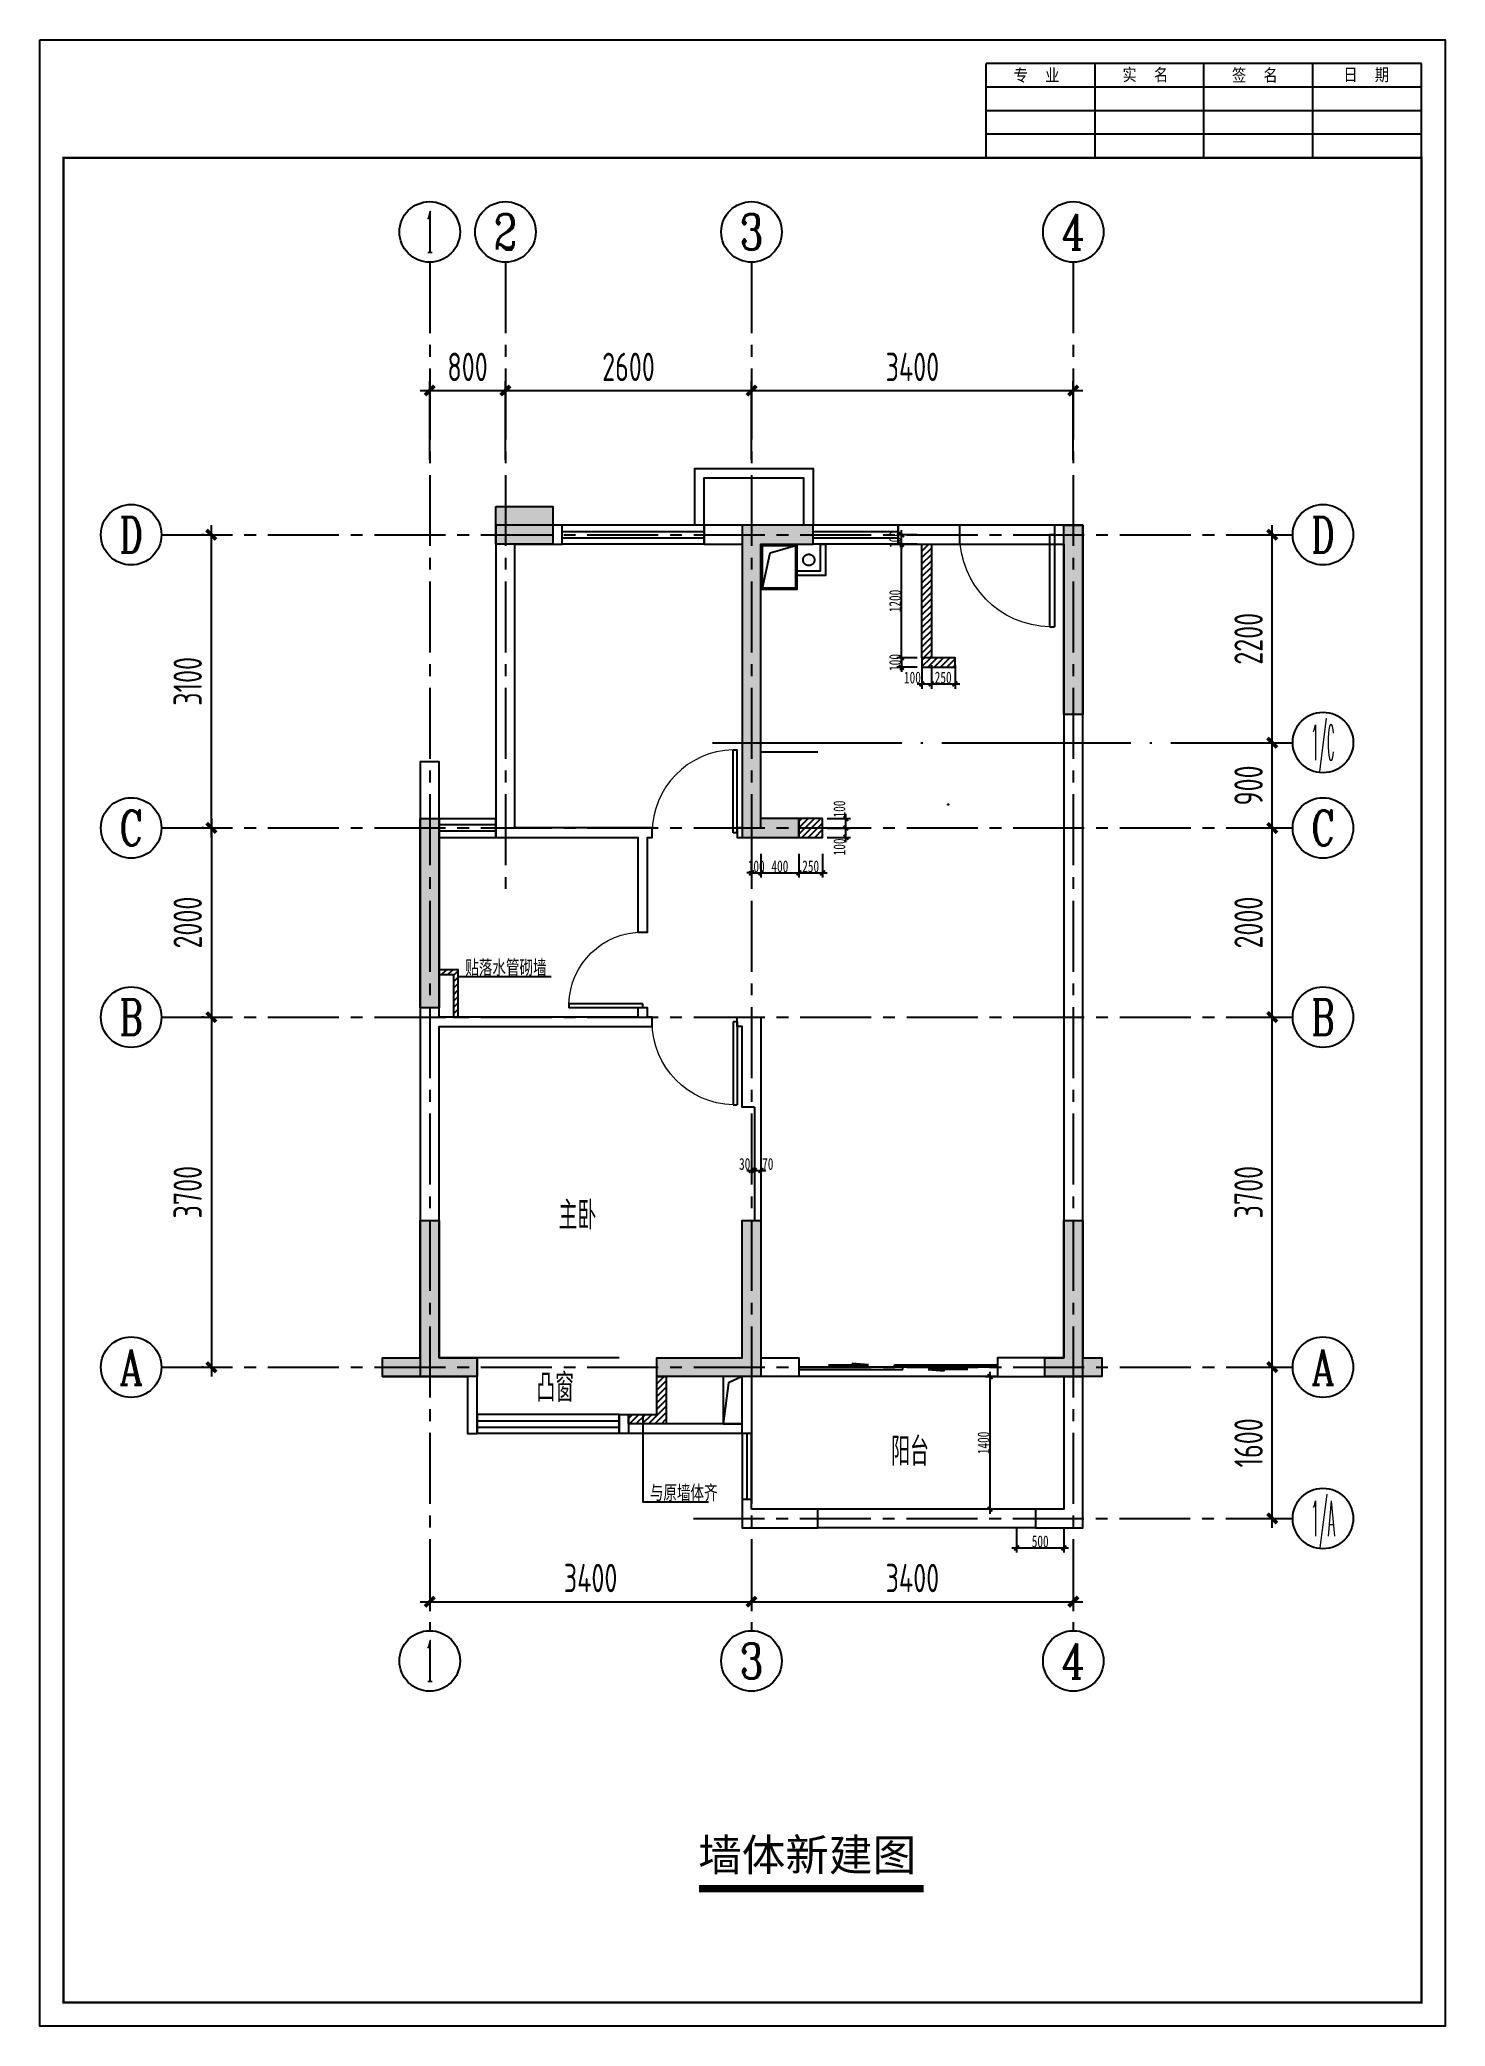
# Model space of a CAD drawing. Header units: millimetres. Extents: x -133666 to 880576, y -269375 to 86941.
# Drawn here: x 22354 to 37204, y -74904 to -53904 of the extents above; entities that cross this region are included whole.
import ezdxf
from ezdxf.enums import TextEntityAlignment as Align

# ---------------------------------------------------------------- set-up
doc = ezdxf.new("R2010")
doc.units = ezdxf.units.MM
doc.header["$LTSCALE"] = 1000
for name, pattern in [('6#轴网(1-4)20181120$0$11 12 17 18 19 20 21 22-ZW$0$DOTE', [2.42, 2, -0.2, 0.02, -0.2]), ('CENTER', [50.8, 31.75, -6.35, 6.35, -6.35]), ('CENTER2', [1.125, 0.75, -0.125, 0.125, -0.125]), ('DASH', [0.35, 0.25, -0.1]), ('PS', [3200, 1500, -200, 1500])]:
    doc.linetypes.add(name, pattern=pattern)
doc.layers.get('0').update_dxf_attribs({"linetype": 'CONTINUOUS'})
doc.layers.get('Defpoints').update_dxf_attribs({"color": 6, "linetype": 'CONTINUOUS'})
for name, color, linetype in [('6#轴网(1-4)20181120$0$11 12 17 18 19 20 21 22-ZW$0$AXIS_轴号_A', 8, 'CONTINUOUS'), ('6#轴网(1-4)20181120$0$11 12 17 18 19 20 21 22-ZW$0$AXIS_轴文_A', 8, 'CONTINUOUS'), ('6#轴网(1-4)20181120$0$11 12 17 18 19 20 21 22-ZW$0$AXIS_轴线_A', 8, '6#轴网(1-4)20181120$0$11 12 17 18 19 20 21 22-ZW$0$DOTE'), ('6#轴网(1-4)20181120$0$AXIS_TEXT', 8, 'CONTINUOUS'), ('A-area', 23, 'CONTINUOUS'), ('A-Lvtry', 5, 'CONTINUOUS'), ('A-洞口', 105, 'CONTINUOUS'), ('A-烟气道', 105, 'CONTINUOUS'), ('A-看线', 105, 'CONTINUOUS'), ('A-空调室外机', 5, 'DASH'), ('AE-FLOR', 151, 'CONTINUOUS'), ('AXIS', 253, 'CENTER'), ('BORDER', 7, 'CONTINUOUS'), ('DIM', 3, 'CONTINUOUS'), ('PS', 6, 'PS'), ('PUB_HATCH', 8, 'CONTINUOUS'), ('PUB_TEXT', 7, 'CONTINUOUS'), ('S-降板', 143, 'CONTINUOUS'), ('TEXT', 7, 'CONTINUOUS'), ('TQ', 7, 'CONTINUOUS'), ('WALL', 2, 'CONTINUOUS'), ('WINDOW', 4, 'CONTINUOUS'), ('剪力墙', 6, 'CONTINUOUS'), ('栏杆', 142, 'CONTINUOUS'), ('门', 9, 'CONTINUOUS')]:
    doc.layers.add(name, color=color, linetype=linetype)
doc.styles.add('6#轴网(1-4)20181120$0$11 12 17 18 19 20 21 22-ZW$0$_TCH_AXIS', font='COMPLEX', dxfattribs={"bigfont": 'GBCBIG'})
doc.styles.add('6#轴网(1-4)20181120$0$COMPLEX', font='COMPLEX')
doc.styles.add('DIM', font='', dxfattribs={"width": 0.7})
doc.styles.get("Standard").update_dxf_attribs({"font": 'tssdeng.shx', "bigfont": 'tssdchn.shx'})
doc.styles.add('TSSD_NORM', font='tssdeng.shx', dxfattribs={"bigfont": 'hztxt.shx'})
doc.styles.add('ZZ', font='tssdeng.shx', dxfattribs={"width": 0.7, "bigfont": 'tssdchn.shx'})
doc.styles.add('黑体', font='simhei.ttf')
doc.styles.get('DIM').set_extended_font_data('SimSun')
doc.dimstyles.new('TSSD_100_100', dxfattribs={"dimtxt": 300, "dimasz": 100, "dimexe": 100, "dimexo": 250, "dimgap": 100, "dimtad": 1, "dimdec": 0, "dimzin": 0, "dimdsep": 46, "dimtxsty": 'ZZ', "dimblk": 'ARCHTICK', "dimcen": 0, "dimdle": 100, "dimclrd": 256, "dimclrt": 7, "dimadec": 0, "dimazin": 0, "dimtfac": 1, "dimtdec": 0, "dimtix": 1, "dimtmove": 2, "dimatfit": 3, "dimfxl": 0, "dimtolj": 1, "dimtzin": 0, "dimarcsym": 0})
doc.dimstyles.new('金螳螂1-50', dxfattribs={"dimscale": 50, "dimtxt": 2.5, "dimasz": 1, "dimexe": 1, "dimexo": 1, "dimgap": 0.1, "dimtad": 1, "dimdec": 0, "dimrnd": 5, "dimzin": 0, "dimdsep": 46, "dimtxsty": 'DIM', "dimblk": 'ARCHTICK', "dimcen": 2, "dimdle": 1, "dimclrd": 254, "dimclre": 254, "dimclrt": 30, "dimadec": 0, "dimazin": 0, "dimtfac": 1, "dimtdec": 0, "dimtix": 1, "dimtmove": 2, "dimatfit": 3, "dimldrblk": 'A', "dimfxl": 0, "dimtolj": 1, "dimtzin": 0, "dimarcsym": 0})

msp = doc.modelspace()

# ---------------------------------------------------------------- texts
at = {"layer": 'PUB_TEXT', "style": '黑体', "width": 0.7}
for s, p in [('贴落水管砌墙', (26850, -63785.5)), ('与原墙体齐', (28800, -69336.9))]:
    msp.add_text(s, height=150, dxfattribs=at).set_placement(p)
at = {"layer": 'PUB_TEXT', "width": 0.7}
for s, p in [('主卧', (27835.6, -66482.1)), ('凸窗', (27600.1, -68304.1)), ('阳台', (31349.4, -68977.4))]:
    msp.add_text(s, height=300, dxfattribs=at).set_placement(p)
at = {"layer": 'PUB_TEXT', "style": '黑体'}
msp.add_text('墙体新建图', height=337.59, dxfattribs=at).set_placement((29310.9, -73261.3))

# ---------------------------------------------------------------- blocks, each defined once
blk = doc.blocks.new('6#轴网(1-4)20181120$0$_AXISO')
at = {"color": 8}
blk.add_circle((0, 0), 0.5, dxfattribs=at)
at = {"layer": '6#轴网(1-4)20181120$0$AXIS_TEXT', "color": 8, "style": '6#轴网(1-4)20181120$0$COMPLEX', "width": 1.041667}
blk.add_attdef('A', text='', height=0.56, dxfattribs=at).set_placement((-0.25, -0.28), (0.25, -0.28), align=Align.FIT)
blk = doc.blocks.new('_ArchTick')
at = {"color": 0, "linetype": 'ByBlock', "const_width": 0.4}
blk.add_lwpolyline([(-0.5, -0.5), (0.5, 0.5)], dxfattribs=at)
blk = doc.blocks.new('*D341')
at = {"layer": 'Defpoints', "color": 0}
for p in [(-2307, 8900), (-2135, 8900), (-2135, 5800)]:
    blk.add_point(p, dxfattribs=at)
at = {"layer": 'DIM', "color": 0, "lineweight": -2}
for p, q in [((-2385, 8900), (-2407, 8900)), ((-2385, 5800), (-2407, 5800))]:
    blk.add_line(p, q, dxfattribs=at)
at = {"layer": 'DIM', "lineweight": -2}
blk.add_line((-2307, 5700), (-2307, 9000), dxfattribs=at)
at = {"layer": 'DIM', "lineweight": -2, "xscale": 100, "yscale": 100, "zscale": 100}
for p, rotation in [((-2307, 8900), 90), ((-2307, 5800), 270)]:
    blk.add_blockref('_ArchTick', p, dxfattribs=dict(at, rotation=rotation))
at = {"layer": 'DIM', "color": 7, "insert": (-2557, 7350), "char_height": 300, "attachment_point": 5, "rotation": 90, "style": 'ZZ'}
blk.add_mtext('\\A1;3100', dxfattribs=at)
blk = doc.blocks.new('*D342')
at = {"layer": 'Defpoints', "color": 0}
for p in [(3400, -1600), (0, -1725), (3400, -2379)]:
    blk.add_point(p, dxfattribs=at)
at = {"layer": 'DIM', "color": 0, "lineweight": -2}
for p, q in [((3400, -1850), (3400, -2479)), ((0, -1975), (0, -2479))]:
    blk.add_line(p, q, dxfattribs=at)
at = {"layer": 'DIM', "lineweight": -2}
blk.add_line((-100, -2379), (3500, -2379), dxfattribs=at)
at = {"layer": 'DIM', "lineweight": -2, "xscale": 100, "yscale": 100, "zscale": 100, "rotation": 180}
blk.add_blockref('_ArchTick', (0, -2379), dxfattribs=at)
at = {"layer": 'DIM', "lineweight": -2, "xscale": 100, "yscale": 100, "zscale": 100}
blk.add_blockref('_ArchTick', (3400, -2379), dxfattribs=at)
at = {"layer": 'DIM', "color": 7, "insert": (1700, -2129), "char_height": 300, "attachment_point": 5, "style": 'ZZ'}
blk.add_mtext('\\A1;3400', dxfattribs=at)
blk = doc.blocks.new('*D343')
at = {"layer": 'Defpoints', "color": 0}
for p in [(3400, -1600), (6800, -1600), (6800, -2379)]:
    blk.add_point(p, dxfattribs=at)
at = {"layer": 'DIM', "color": 0, "lineweight": -2}
for p, q in [((3400, -1850), (3400, -2479)), ((6800, -1850), (6800, -2479))]:
    blk.add_line(p, q, dxfattribs=at)
at = {"layer": 'DIM', "lineweight": -2}
blk.add_line((3300, -2379), (6900, -2379), dxfattribs=at)
at = {"layer": 'DIM', "lineweight": -2, "xscale": 100, "yscale": 100, "zscale": 100, "rotation": 180}
blk.add_blockref('_ArchTick', (3400, -2379), dxfattribs=at)
at = {"layer": 'DIM', "lineweight": -2, "xscale": 100, "yscale": 100, "zscale": 100}
blk.add_blockref('_ArchTick', (6800, -2379), dxfattribs=at)
at = {"layer": 'DIM', "color": 7, "insert": (5100, -2129), "char_height": 300, "attachment_point": 5, "style": 'ZZ'}
blk.add_mtext('\\A1;3400', dxfattribs=at)
blk = doc.blocks.new('*D344')
at = {"layer": 'Defpoints', "color": 0}
for p in [(-2135, 5800), (-2307, 3800), (-2135, 3800)]:
    blk.add_point(p, dxfattribs=at)
at = {"layer": 'DIM', "lineweight": -2}
blk.add_line((-2307, 5900), (-2307, 3700), dxfattribs=at)
at = {"layer": 'DIM', "color": 0, "lineweight": -2}
for p, q in [((-2385, 5800), (-2407, 5800)), ((-2385, 3800), (-2407, 3800))]:
    blk.add_line(p, q, dxfattribs=at)
at = {"layer": 'DIM', "lineweight": -2, "xscale": 100, "yscale": 100, "zscale": 100}
for p, rotation in [((-2307, 5800), 90), ((-2307, 3800), 270)]:
    blk.add_blockref('_ArchTick', p, dxfattribs=dict(at, rotation=rotation))
at = {"layer": 'DIM', "color": 7, "insert": (-2557, 4800), "char_height": 300, "attachment_point": 5, "rotation": 90, "style": 'ZZ'}
blk.add_mtext('\\A1;2000', dxfattribs=at)
blk = doc.blocks.new('*D345')
at = {"layer": 'Defpoints', "color": 0}
for p in [(-2135, 3800), (-2307, 100), (-2135, 100)]:
    blk.add_point(p, dxfattribs=at)
at = {"layer": 'DIM', "color": 0, "lineweight": -2}
for p, q in [((-2385, 3800), (-2407, 3800)), ((-2385, 100), (-2407, 100))]:
    blk.add_line(p, q, dxfattribs=at)
at = {"layer": 'DIM', "lineweight": -2}
blk.add_line((-2307, 3900), (-2307, 0), dxfattribs=at)
at = {"layer": 'DIM', "lineweight": -2, "xscale": 100, "yscale": 100, "zscale": 100}
for p, rotation in [((-2307, 3800), 90), ((-2307, 100), 270)]:
    blk.add_blockref('_ArchTick', p, dxfattribs=dict(at, rotation=rotation))
at = {"layer": 'DIM', "color": 7, "insert": (-2557, 1950), "char_height": 300, "attachment_point": 5, "rotation": 90, "style": 'ZZ'}
blk.add_mtext('\\A1;3700', dxfattribs=at)
blk = doc.blocks.new('*D346')
at = {"layer": 'Defpoints', "color": 0}
for p in [(6800, 10424), (3400, 9440), (6800, 9440)]:
    blk.add_point(p, dxfattribs=at)
at = {"layer": 'DIM', "color": 0, "lineweight": -2}
for p, q in [((3400, 9690), (3400, 10524)), ((6800, 9690), (6800, 10524))]:
    blk.add_line(p, q, dxfattribs=at)
at = {"layer": 'DIM', "lineweight": -2}
blk.add_line((3300, 10424), (6900, 10424), dxfattribs=at)
at = {"layer": 'DIM', "lineweight": -2, "xscale": 100, "yscale": 100, "zscale": 100, "rotation": 180}
blk.add_blockref('_ArchTick', (3400, 10424), dxfattribs=at)
at = {"layer": 'DIM', "lineweight": -2, "xscale": 100, "yscale": 100, "zscale": 100}
blk.add_blockref('_ArchTick', (6800, 10424), dxfattribs=at)
at = {"layer": 'DIM', "color": 7, "insert": (5100, 10674), "char_height": 300, "attachment_point": 5, "style": 'ZZ'}
blk.add_mtext('\\A1;3400', dxfattribs=at)
blk = doc.blocks.new('*D347')
at = {"layer": 'Defpoints', "color": 0}
for p in [(8739, 100), (8902, 100), (8739, -1500)]:
    blk.add_point(p, dxfattribs=at)
at = {"layer": 'DIM', "lineweight": -2}
blk.add_line((8902, -1600), (8902, 200), dxfattribs=at)
at = {"layer": 'DIM', "color": 0, "lineweight": -2}
for p, q in [((8989, 100), (9002, 100)), ((8989, -1500), (9002, -1500))]:
    blk.add_line(p, q, dxfattribs=at)
at = {"layer": 'DIM', "lineweight": -2, "xscale": 100, "yscale": 100, "zscale": 100}
for p, rotation in [((8902, 100), 90), ((8902, -1500), 270)]:
    blk.add_blockref('_ArchTick', p, dxfattribs=dict(at, rotation=rotation))
at = {"layer": 'DIM', "color": 7, "insert": (8652, -700), "char_height": 300, "attachment_point": 5, "rotation": 90, "style": 'ZZ'}
blk.add_mtext('\\A1;1600', dxfattribs=at)
blk = doc.blocks.new('*D348')
at = {"layer": 'Defpoints', "color": 0}
for p in [(8739, 3800), (8902, 3800), (8739, 100)]:
    blk.add_point(p, dxfattribs=at)
at = {"layer": 'DIM', "lineweight": -2}
blk.add_line((8902, 0), (8902, 3900), dxfattribs=at)
at = {"layer": 'DIM', "color": 0, "lineweight": -2}
for p, q in [((8989, 3800), (9002, 3800)), ((8989, 100), (9002, 100))]:
    blk.add_line(p, q, dxfattribs=at)
at = {"layer": 'DIM', "lineweight": -2, "xscale": 100, "yscale": 100, "zscale": 100}
for p, rotation in [((8902, 3800), 90), ((8902, 100), 270)]:
    blk.add_blockref('_ArchTick', p, dxfattribs=dict(at, rotation=rotation))
at = {"layer": 'DIM', "color": 7, "insert": (8652, 1950), "char_height": 300, "attachment_point": 5, "rotation": 90, "style": 'ZZ'}
blk.add_mtext('\\A1;3700', dxfattribs=at)
blk = doc.blocks.new('*D349')
at = {"layer": 'Defpoints', "color": 0}
for p in [(8739, 5800), (8902, 5800), (8739, 3800)]:
    blk.add_point(p, dxfattribs=at)
at = {"layer": 'DIM', "lineweight": -2}
blk.add_line((8902, 3700), (8902, 5900), dxfattribs=at)
at = {"layer": 'DIM', "color": 0, "lineweight": -2}
for p, q in [((8989, 5800), (9002, 5800)), ((8989, 3800), (9002, 3800))]:
    blk.add_line(p, q, dxfattribs=at)
at = {"layer": 'DIM', "lineweight": -2, "xscale": 100, "yscale": 100, "zscale": 100}
for p, rotation in [((8902, 5800), 90), ((8902, 3800), 270)]:
    blk.add_blockref('_ArchTick', p, dxfattribs=dict(at, rotation=rotation))
at = {"layer": 'DIM', "color": 7, "insert": (8652, 4800), "char_height": 300, "attachment_point": 5, "rotation": 90, "style": 'ZZ'}
blk.add_mtext('\\A1;2000', dxfattribs=at)
blk = doc.blocks.new('*D350')
at = {"layer": 'Defpoints', "color": 0}
for p in [(8739, 6700), (8902, 6700), (8739, 5800)]:
    blk.add_point(p, dxfattribs=at)
at = {"layer": 'DIM', "lineweight": -2}
blk.add_line((8902, 5700), (8902, 6800), dxfattribs=at)
at = {"layer": 'DIM', "color": 0, "lineweight": -2}
for p, q in [((8989, 6700), (9002, 6700)), ((8989, 5800), (9002, 5800))]:
    blk.add_line(p, q, dxfattribs=at)
at = {"layer": 'DIM', "lineweight": -2, "xscale": 100, "yscale": 100, "zscale": 100}
for p, rotation in [((8902, 6700), 90), ((8902, 5800), 270)]:
    blk.add_blockref('_ArchTick', p, dxfattribs=dict(at, rotation=rotation))
at = {"layer": 'DIM', "color": 7, "insert": (8652, 6250), "char_height": 300, "attachment_point": 5, "rotation": 90, "style": 'ZZ'}
blk.add_mtext('\\A1;900', dxfattribs=at)
blk = doc.blocks.new('*D351')
at = {"layer": 'Defpoints', "color": 0}
for p in [(8739, 8900), (8902, 8900), (8739, 6700)]:
    blk.add_point(p, dxfattribs=at)
at = {"layer": 'DIM', "lineweight": -2}
blk.add_line((8902, 6600), (8902, 9000), dxfattribs=at)
at = {"layer": 'DIM', "color": 0, "lineweight": -2}
for p, q in [((8989, 8900), (9002, 8900)), ((8989, 6700), (9002, 6700))]:
    blk.add_line(p, q, dxfattribs=at)
at = {"layer": 'DIM', "lineweight": -2, "xscale": 100, "yscale": 100, "zscale": 100}
for p, rotation in [((8902, 8900), 90), ((8902, 6700), 270)]:
    blk.add_blockref('_ArchTick', p, dxfattribs=dict(at, rotation=rotation))
at = {"layer": 'DIM', "color": 7, "insert": (8652, 7800), "char_height": 300, "attachment_point": 5, "rotation": 90, "style": 'ZZ'}
blk.add_mtext('\\A1;2200', dxfattribs=at)
blk = doc.blocks.new('*D352')
at = {"layer": 'Defpoints', "color": 0}
for p in [(800, 10424), (0, 9440), (800, 9440)]:
    blk.add_point(p, dxfattribs=at)
at = {"layer": 'DIM', "color": 0, "lineweight": -2}
for p, q in [((0, 9690), (0, 10524)), ((800, 9690), (800, 10524))]:
    blk.add_line(p, q, dxfattribs=at)
at = {"layer": 'DIM', "lineweight": -2}
blk.add_line((-100, 10424), (900, 10424), dxfattribs=at)
at = {"layer": 'DIM', "lineweight": -2, "xscale": 100, "yscale": 100, "zscale": 100, "rotation": 180}
blk.add_blockref('_ArchTick', (0, 10424), dxfattribs=at)
at = {"layer": 'DIM', "lineweight": -2, "xscale": 100, "yscale": 100, "zscale": 100}
blk.add_blockref('_ArchTick', (800, 10424), dxfattribs=at)
at = {"layer": 'DIM', "color": 7, "insert": (400, 10674), "char_height": 300, "attachment_point": 5, "style": 'ZZ'}
blk.add_mtext('\\A1;800', dxfattribs=at)
blk = doc.blocks.new('*D353')
at = {"layer": 'Defpoints', "color": 0}
for p in [(3400, 10424), (800, 9440), (3400, 9440)]:
    blk.add_point(p, dxfattribs=at)
at = {"layer": 'DIM', "color": 0, "lineweight": -2}
for p, q in [((800, 9690), (800, 10524)), ((3400, 9690), (3400, 10524))]:
    blk.add_line(p, q, dxfattribs=at)
at = {"layer": 'DIM', "lineweight": -2}
blk.add_line((700, 10424), (3500, 10424), dxfattribs=at)
at = {"layer": 'DIM', "lineweight": -2, "xscale": 100, "yscale": 100, "zscale": 100, "rotation": 180}
blk.add_blockref('_ArchTick', (800, 10424), dxfattribs=at)
at = {"layer": 'DIM', "lineweight": -2, "xscale": 100, "yscale": 100, "zscale": 100}
blk.add_blockref('_ArchTick', (3400, 10424), dxfattribs=at)
at = {"layer": 'DIM', "color": 7, "insert": (2100, 10674), "char_height": 300, "attachment_point": 5, "style": 'ZZ'}
blk.add_mtext('\\A1;2600', dxfattribs=at)
blk = doc.blocks.new('*D299')
at = {"layer": 'Defpoints', "color": 0}
for p in [(32394, -68037), (32674, -68037), (32674, -69437)]:
    blk.add_point(p, dxfattribs=at)
at = {"layer": 'DIM', "color": 254, "lineweight": -2}
for p, q in [((32594, -68037), (32344, -68037)), ((32394, -69487), (32394, -67987)), ((32594, -69437), (32344, -69437))]:
    blk.add_line(p, q, dxfattribs=at)
at = {"layer": 'DIM', "color": 254, "lineweight": -2, "xscale": 50, "yscale": 50, "zscale": 50}
for p, rotation in [((32394, -68037), 90), ((32394, -69437), 270)]:
    blk.add_blockref('_ArchTick', p, dxfattribs=dict(at, rotation=rotation))
at = {"layer": 'DIM', "color": 30, "insert": (32326, -68737), "char_height": 125, "attachment_point": 5, "rotation": 90, "style": 'DIM'}
blk.add_mtext('\\A1;1400', dxfattribs=at)
blk = doc.blocks.new('A')
for p, q in [((-0.37, 0), (-2.13, 0)), ((-1.44, 1.15), (-1.09, 1.44)), ((-1.44, 1.15), (-0.37, 0)), ((-1.44, -1.15), (-0.37, 0)), ((-1.09, 1.44), (0, 0)), ((-1.09, -1.44), (0, 0)), ((-1.44, -1.15), (-1.09, -1.44))]:
    blk.add_line(p, q)
for points in [[(-1.44, 1.15), (-1.09, 1.44), (-0.37, 0), (0, 0)], [(-1.44, -1.15), (-1.09, -1.44), (-0.37, 0), (0, 0)]]:
    blk.add_solid(points)
blk = doc.blocks.new('*D300')
at = {"layer": 'Defpoints', "color": 0}
for p in [(32674, -69437), (33174, -69437), (33174, -69847)]:
    blk.add_point(p, dxfattribs=at)
at = {"layer": 'DIM', "color": 254, "lineweight": -2}
for p, q in [((32674, -69647), (32674, -69897)), ((33174, -69647), (33174, -69897)), ((32624, -69847), (33224, -69847))]:
    blk.add_line(p, q, dxfattribs=at)
at = {"layer": 'DIM', "color": 254, "lineweight": -2, "xscale": 50, "yscale": 50, "zscale": 50, "rotation": 180}
blk.add_blockref('_ArchTick', (32674, -69847), dxfattribs=at)
at = {"layer": 'DIM', "color": 254, "lineweight": -2, "xscale": 50, "yscale": 50, "zscale": 50}
blk.add_blockref('_ArchTick', (33174, -69847), dxfattribs=at)
at = {"layer": 'DIM', "color": 30, "insert": (32924, -69779), "char_height": 125, "attachment_point": 5, "style": 'DIM'}
blk.add_mtext('\\A1;500', dxfattribs=at)
blk = doc.blocks.new('_TSHQ_H')
at = {"layer": 'TQ'}
for p, q in [((-92, 0), (-92, 20)), ((0, 20), (-92, 20)), ((-69, 0), (-69, 20)), ((-46, 0), (-46, 20)), ((-23, 0), (-23, 20)), ((0, 0), (0, 20)), ((0, 15), (-92, 15)), ((0, 10), (-92, 10)), ((0, 5), (-92, 5))]:
    blk.add_line(p, q, dxfattribs=at)
at = {"layer": 'TEXT', "style": 'TSSD_NORM'}
for s, p in [('专  业', (-81.37, 15.89)), ('实  名', (-58.38, 16)), ('签  名', (-35.23, 15.89)), ('日  期', (-11.69, 16))]:
    blk.add_text(s, height=3, dxfattribs=at).set_placement(p, align=Align.CENTER)
blk = doc.blocks.new('B20190319225928')
at = {"layer": 'BORDER'}
blk.add_lwpolyline([(0, 0), (0, 29700), (42000, 29700), (42000, 0)], close=True, dxfattribs=at)
at = {"layer": 'BORDER', "const_width": 50}
blk.add_lwpolyline([(2500, 500), (2500, 29200), (41500, 29200), (41500, 500)], close=True, dxfattribs=at)
at = {"layer": 'BORDER', "xscale": 100, "yscale": 100, "zscale": 100, "rotation": 90}
blk.add_blockref('_TSHQ_H', (2500, 29200), dxfattribs=at)
blk = doc.blocks.new('$DorLib2D$00000131')
at = {"color": 0, "linetype": 'Continuous'}
for p, q in [((-0.5, 0.125), (-0.5, 0)), ((0.019, 0.125), (-0.5, 0.125)), ((0.019, 0), (0.019, 0.125)), ((0.15, 0.125), (0.232, 0.197)), ((0.35, 0.125), (0.15, 0.125)), ((0.232, 0.197), (0.232, 0.125)), ((-0.5, 0), (0.019, 0)), ((-0.024, 0), (0.5, 0)), ((-0.024, -0.125), (-0.024, 0)), ((0.5, 0), (0.5, -0.125)), ((-0.35, -0.125), (-0.15, -0.125)), ((-0.232, -0.197), (-0.232, -0.125)), ((-0.15, -0.125), (-0.232, -0.197)), ((0.5, -0.125), (-0.024, -0.125))]:
    blk.add_line(p, q, dxfattribs=at)
blk = doc.blocks.new('$TCHSYS$WIN2D')
for p, q in [((-0.5, 0.5), (0.5, 0.5)), ((-0.5, 0.5), (-0.5, -0.5)), ((0.5, 0.5), (0.5, -0.5)), ((0.5, 0.167), (-0.5, 0.167)), ((0.5, -0.167), (-0.5, -0.167)), ((-0.5, -0.5), (0.5, -0.5))]:
    blk.add_line(p, q)
blk = doc.blocks.new('$DorLib2D$00000001')
for p, q in [((0.45, 0.975), (0.5, 0.975)), ((0.45, 0), (0.45, 0.975)), ((0.5, 0), (0.5, 0.975)), ((0.5, 0), (0.45, 0))]:
    blk.add_line(p, q)
at = {"lineweight": 13}
blk.add_arc((0.475, 0), 0.975, 91.4693, 180, dxfattribs=at)
blk = doc.blocks.new('*D301')
at = {"layer": 'Defpoints', "color": 0}
for p in [(29874, -62337), (29974, -62337), (29974, -62711)]:
    blk.add_point(p, dxfattribs=at)
at = {"layer": 'DIM', "color": 254, "lineweight": -2}
for p, q in [((29874, -62511), (29874, -62761)), ((29974, -62511), (29974, -62761)), ((29874, -62711), (29824, -62711)), ((29874, -62711), (29974, -62711)), ((29974, -62711), (30024, -62711))]:
    blk.add_line(p, q, dxfattribs=at)
at = {"layer": 'DIM', "color": 254, "lineweight": -2, "xscale": 50, "yscale": 50, "zscale": 50}
blk.add_blockref('_ArchTick', (29874, -62711), dxfattribs=at)
at = {"layer": 'DIM', "color": 254, "lineweight": -2, "xscale": 50, "yscale": 50, "zscale": 50, "rotation": 180}
blk.add_blockref('_ArchTick', (29974, -62711), dxfattribs=at)
at = {"layer": 'DIM', "color": 30, "insert": (29924, -62643), "char_height": 125, "attachment_point": 5, "style": 'DIM'}
blk.add_mtext('\\A1;100', dxfattribs=at)
blk = doc.blocks.new('*D1223')
at = {"layer": 'Defpoints', "color": 0}
for p in [(31674, -60437), (31774, -60437), (31774, -60714)]:
    blk.add_point(p, dxfattribs=at)
at = {"layer": 'DIM', "color": 254, "lineweight": -2}
for p, q in [((31674, -60514), (31674, -60764)), ((31774, -60514), (31774, -60764)), ((31624, -60714), (31824, -60714))]:
    blk.add_line(p, q, dxfattribs=at)
at = {"layer": 'DIM', "color": 254, "lineweight": -2, "xscale": 50, "yscale": 50, "zscale": 50, "rotation": 180}
blk.add_blockref('_ArchTick', (31674, -60714), dxfattribs=at)
at = {"layer": 'DIM', "color": 254, "lineweight": -2, "xscale": 50, "yscale": 50, "zscale": 50}
blk.add_blockref('_ArchTick', (31774, -60714), dxfattribs=at)
at = {"layer": 'DIM', "color": 30, "insert": (31574, -60647), "char_height": 125, "attachment_point": 5, "style": 'DIM'}
blk.add_mtext('\\A1;100', dxfattribs=at)
blk = doc.blocks.new('*D302')
at = {"layer": 'Defpoints', "color": 0}
for p in [(31459, -59237), (31674, -59237), (31674, -60437)]:
    blk.add_point(p, dxfattribs=at)
at = {"layer": 'DIM', "color": 254, "lineweight": -2}
for p, q in [((31459, -60487), (31459, -59187)), ((31624, -59237), (31409, -59237)), ((31624, -60437), (31409, -60437))]:
    blk.add_line(p, q, dxfattribs=at)
at = {"layer": 'DIM', "color": 254, "lineweight": -2, "xscale": 50, "yscale": 50, "zscale": 50}
for p, rotation in [((31459, -59237), 90), ((31459, -60437), 270)]:
    blk.add_blockref('_ArchTick', p, dxfattribs=dict(at, rotation=rotation))
at = {"layer": 'DIM', "color": 30, "insert": (31392, -59837), "char_height": 125, "attachment_point": 5, "rotation": 90, "style": 'DIM'}
blk.add_mtext('\\A1;1200', dxfattribs=at)
blk = doc.blocks.new('*D303')
at = {"layer": 'Defpoints', "color": 0}
for p in [(31459, -59137), (31674, -59137), (31674, -59237)]:
    blk.add_point(p, dxfattribs=at)
at = {"layer": 'DIM', "color": 254, "lineweight": -2}
for p, q in [((31624, -59137), (31409, -59137)), ((31459, -59137), (31459, -59087)), ((31459, -59237), (31459, -59137)), ((31624, -59237), (31409, -59237)), ((31459, -59237), (31459, -59287))]:
    blk.add_line(p, q, dxfattribs=at)
at = {"layer": 'DIM', "color": 254, "lineweight": -2, "xscale": 50, "yscale": 50, "zscale": 50}
for p, rotation in [((31459, -59137), 270), ((31459, -59237), 90)]:
    blk.add_blockref('_ArchTick', p, dxfattribs=dict(at, rotation=rotation))
at = {"layer": 'DIM', "color": 30, "insert": (31392, -59187), "char_height": 125, "attachment_point": 5, "rotation": 90, "style": 'DIM'}
blk.add_mtext('\\A1;100', dxfattribs=at)
blk = doc.blocks.new('*D306')
at = {"layer": 'Defpoints', "color": 0}
for p in [(29874, -65766), (29904, -65766), (29904, -65857)]:
    blk.add_point(p, dxfattribs=at)
at = {"layer": 'DIM', "color": 254, "lineweight": -2}
for p, q in [((29824, -65857), (29954, -65857)), ((29874, -65816), (29874, -65907)), ((29904, -65816), (29904, -65907))]:
    blk.add_line(p, q, dxfattribs=at)
at = {"layer": 'DIM', "color": 254, "lineweight": -2, "xscale": 50, "yscale": 50, "zscale": 50, "rotation": 180}
blk.add_blockref('_ArchTick', (29874, -65857), dxfattribs=at)
at = {"layer": 'DIM', "color": 254, "lineweight": -2, "xscale": 50, "yscale": 50, "zscale": 50}
blk.add_blockref('_ArchTick', (29904, -65857), dxfattribs=at)
at = {"layer": 'DIM', "color": 30, "insert": (29802, -65789), "char_height": 125, "attachment_point": 5, "style": 'DIM'}
blk.add_mtext('\\A1;30', dxfattribs=at)
blk = doc.blocks.new('*D307')
at = {"layer": 'Defpoints', "color": 0}
for p in [(29904, -65766), (29974, -65766), (29974, -65857)]:
    blk.add_point(p, dxfattribs=at)
at = {"layer": 'DIM', "color": 254, "lineweight": -2}
for p, q in [((29854, -65857), (30024, -65857)), ((29904, -65816), (29904, -65907)), ((29974, -65816), (29974, -65907))]:
    blk.add_line(p, q, dxfattribs=at)
at = {"layer": 'DIM', "color": 254, "lineweight": -2, "xscale": 50, "yscale": 50, "zscale": 50, "rotation": 180}
blk.add_blockref('_ArchTick', (29904, -65857), dxfattribs=at)
at = {"layer": 'DIM', "color": 254, "lineweight": -2, "xscale": 50, "yscale": 50, "zscale": 50}
blk.add_blockref('_ArchTick', (29974, -65857), dxfattribs=at)
at = {"layer": 'DIM', "color": 30, "insert": (30046, -65789), "char_height": 125, "attachment_point": 5, "style": 'DIM'}
blk.add_mtext('\\A1;70', dxfattribs=at)
blk = doc.blocks.new('*D778')
at = {"layer": 'Defpoints', "color": 0}
for p in [(29974, -62337), (30374, -62337), (30374, -62711)]:
    blk.add_point(p, dxfattribs=at)
at = {"layer": 'DIM', "color": 254, "lineweight": -2}
for p, q in [((29974, -62511), (29974, -62761)), ((30374, -62511), (30374, -62761)), ((29924, -62711), (30424, -62711))]:
    blk.add_line(p, q, dxfattribs=at)
at = {"layer": 'DIM', "color": 254, "lineweight": -2, "xscale": 50, "yscale": 50, "zscale": 50, "rotation": 180}
blk.add_blockref('_ArchTick', (29974, -62711), dxfattribs=at)
at = {"layer": 'DIM', "color": 254, "lineweight": -2, "xscale": 50, "yscale": 50, "zscale": 50}
blk.add_blockref('_ArchTick', (30374, -62711), dxfattribs=at)
at = {"layer": 'DIM', "color": 30, "insert": (30174, -62643), "char_height": 125, "attachment_point": 5, "style": 'DIM'}
blk.add_mtext('\\A1;400', dxfattribs=at)
blk = doc.blocks.new('*D1180')
at = {"layer": 'Defpoints', "color": 0}
for p in [(30374, -62337), (30624, -62337), (30624, -62711)]:
    blk.add_point(p, dxfattribs=at)
at = {"layer": 'DIM', "color": 254, "lineweight": -2}
for p, q in [((30374, -62511), (30374, -62761)), ((30624, -62511), (30624, -62761)), ((30324, -62711), (30674, -62711))]:
    blk.add_line(p, q, dxfattribs=at)
at = {"layer": 'DIM', "color": 254, "lineweight": -2, "xscale": 50, "yscale": 50, "zscale": 50, "rotation": 180}
blk.add_blockref('_ArchTick', (30374, -62711), dxfattribs=at)
at = {"layer": 'DIM', "color": 254, "lineweight": -2, "xscale": 50, "yscale": 50, "zscale": 50}
blk.add_blockref('_ArchTick', (30624, -62711), dxfattribs=at)
at = {"layer": 'DIM', "color": 30, "insert": (30499, -62643), "char_height": 125, "attachment_point": 5, "style": 'DIM'}
blk.add_mtext('\\A1;250', dxfattribs=at)
blk = doc.blocks.new('*D1181')
at = {"layer": 'Defpoints', "color": 0}
for p in [(30624, -62237), (30624, -62337), (30871, -62237)]:
    blk.add_point(p, dxfattribs=at)
at = {"layer": 'DIM', "color": 254, "lineweight": -2}
for p, q in [((30674, -62237), (30921, -62237)), ((30674, -62337), (30921, -62337)), ((30871, -62387), (30871, -62187))]:
    blk.add_line(p, q, dxfattribs=at)
at = {"layer": 'DIM', "color": 254, "lineweight": -2, "xscale": 50, "yscale": 50, "zscale": 50}
for p, rotation in [((30871, -62237), 90), ((30871, -62337), 270)]:
    blk.add_blockref('_ArchTick', p, dxfattribs=dict(at, rotation=rotation))
at = {"layer": 'DIM', "color": 30, "insert": (30803, -62437), "char_height": 125, "attachment_point": 5, "rotation": 90, "style": 'DIM'}
blk.add_mtext('\\A1;100', dxfattribs=at)
blk = doc.blocks.new('*D1182')
at = {"layer": 'Defpoints', "color": 0}
for p in [(30624, -62137), (30871, -62137), (30624, -62237)]:
    blk.add_point(p, dxfattribs=at)
at = {"layer": 'DIM', "color": 254, "lineweight": -2}
for p, q in [((30674, -62137), (30921, -62137)), ((30871, -62287), (30871, -62087)), ((30674, -62237), (30921, -62237))]:
    blk.add_line(p, q, dxfattribs=at)
at = {"layer": 'DIM', "color": 254, "lineweight": -2, "xscale": 50, "yscale": 50, "zscale": 50}
for p, rotation in [((30871, -62137), 90), ((30871, -62237), 270)]:
    blk.add_blockref('_ArchTick', p, dxfattribs=dict(at, rotation=rotation))
at = {"layer": 'DIM', "color": 30, "insert": (30803, -62036), "char_height": 125, "attachment_point": 5, "rotation": 90, "style": 'DIM'}
blk.add_mtext('\\A1;100', dxfattribs=at)
blk = doc.blocks.new('*D1230')
at = {"layer": 'Defpoints', "color": 0}
for p in [(31774, -60437), (32024, -60437), (32024, -60714)]:
    blk.add_point(p, dxfattribs=at)
at = {"layer": 'DIM', "color": 254, "lineweight": -2}
for p, q in [((31774, -60514), (31774, -60764)), ((32024, -60514), (32024, -60764)), ((31724, -60714), (32074, -60714))]:
    blk.add_line(p, q, dxfattribs=at)
at = {"layer": 'DIM', "color": 254, "lineweight": -2, "xscale": 50, "yscale": 50, "zscale": 50, "rotation": 180}
blk.add_blockref('_ArchTick', (31774, -60714), dxfattribs=at)
at = {"layer": 'DIM', "color": 254, "lineweight": -2, "xscale": 50, "yscale": 50, "zscale": 50}
blk.add_blockref('_ArchTick', (32024, -60714), dxfattribs=at)
at = {"layer": 'DIM', "color": 30, "insert": (31899, -60647), "char_height": 125, "attachment_point": 5, "style": 'DIM'}
blk.add_mtext('\\A1;250', dxfattribs=at)
blk = doc.blocks.new('*D1231')
at = {"layer": 'Defpoints', "color": 0}
for p in [(31674, -60437), (31459, -60537), (31674, -60537)]:
    blk.add_point(p, dxfattribs=at)
at = {"layer": 'DIM', "color": 254, "lineweight": -2}
for p, q in [((31624, -60437), (31409, -60437)), ((31459, -60437), (31459, -60387)), ((31459, -60437), (31459, -60537)), ((31624, -60537), (31409, -60537)), ((31459, -60537), (31459, -60587))]:
    blk.add_line(p, q, dxfattribs=at)
at = {"layer": 'DIM', "color": 254, "lineweight": -2, "xscale": 50, "yscale": 50, "zscale": 50}
for p, rotation in [((31459, -60437), 270), ((31459, -60537), 90)]:
    blk.add_blockref('_ArchTick', p, dxfattribs=dict(at, rotation=rotation))
at = {"layer": 'DIM', "color": 30, "insert": (31392, -60487), "char_height": 125, "attachment_point": 5, "rotation": 90, "style": 'DIM'}
blk.add_mtext('\\A1;100', dxfattribs=at)
blk = doc.blocks.new('ktswaj')
at = {"linetype": 'DASH'}
blk.add_lwpolyline([(-139, 1021323), (-139, 1020493), (139, 1020493), (139, 1021323)], close=True, dxfattribs=at)
for points in [[(-139, 1021323), (139, 1020493)], [(-139, 1020493), (139, 1021323)]]:
    blk.add_lwpolyline(points, dxfattribs=at)
blk = doc.blocks.new('A3ktsjw')
at = {"layer": '栏杆'}
for points in [[(-26114, 169535), (-26114, 170135), (-24864, 170135), (-24864, 169535)], [(-26014, 169535), (-26014, 170035), (-24964, 170035), (-24964, 169535)]]:
    blk.add_lwpolyline(points, dxfattribs=at)
at = {"layer": 'A-空调室外机', "extrusion": (0, 0, -1), "zscale": -1, "rotation": 90}
blk.add_blockref('ktswaj', (204157, 153656), dxfattribs=at)
blk = doc.blocks.new('B20190222125856')
at = {"layer": '6#轴网(1-4)20181120$0$11 12 17 18 19 20 21 22-ZW$0$AXIS_轴线_A'}
blk.add_line((2989.5, 6700), (9118.2, 6700), dxfattribs=at)
at = {"layer": 'AXIS', "linetype": 'CENTER2'}
for p, q in [((0, 11781), (0, -2685.7)), ((800, 11781), (800, 5144.8)), ((3400, 11781), (3400, -2685.7)), ((6800, 11781), (6800, -2685.7)), ((-2834.7, 8900), (9118.1, 8900)), ((-2834.7, 5800), (9118.1, 5800)), ((-2834.7, 3800), (9118.1, 3800)), ((-2834.7, 100), (9118.1, 100)), ((2786.3, -1500), (9118.1, -1500))]:
    blk.add_line(p, q, dxfattribs=at)
at = {"layer": '6#轴网(1-4)20181120$0$11 12 17 18 19 20 21 22-ZW$0$AXIS_轴号_A'}
ref = blk.add_blockref('6#轴网(1-4)20181120$0$_AXISO', (0, 12101), dxfattribs=dict(at, xscale=640, yscale=640, zscale=640))
ref.add_attrib('A', '1', dxfattribs={"layer": '6#轴网(1-4)20181120$0$11 12 17 18 19 20 21 22-ZW$0$AXIS_轴文_A', "height": 435.8, "style": '6#轴网(1-4)20181120$0$11 12 17 18 19 20 21 22-ZW$0$_TCH_AXIS', "width": 0.555556}).set_placement((-51.9, 11883.1), (51.9, 11883.1), align=Align.FIT)
ref = blk.add_blockref('6#轴网(1-4)20181120$0$_AXISO', (800, 12101), dxfattribs=dict(at, xscale=640, yscale=640, zscale=640))
ref.add_attrib('A', '2', dxfattribs={"layer": '6#轴网(1-4)20181120$0$11 12 17 18 19 20 21 22-ZW$0$AXIS_轴文_A', "height": 372.8, "style": '6#轴网(1-4)20181120$0$11 12 17 18 19 20 21 22-ZW$0$_TCH_AXIS'}).set_placement((675.7, 11914.6), (924.3, 11914.6), align=Align.FIT)
ref = blk.add_blockref('6#轴网(1-4)20181120$0$_AXISO', (3400, 12101), dxfattribs=dict(at, xscale=640, yscale=640, zscale=640))
ref.add_attrib('A', '3', dxfattribs={"layer": '6#轴网(1-4)20181120$0$11 12 17 18 19 20 21 22-ZW$0$AXIS_轴文_A', "height": 372.8, "style": '6#轴网(1-4)20181120$0$11 12 17 18 19 20 21 22-ZW$0$_TCH_AXIS'}).set_placement((3275.7, 11914.6), (3524.3, 11914.6), align=Align.FIT)
ref = blk.add_blockref('6#轴网(1-4)20181120$0$_AXISO', (6800, 12101), dxfattribs=dict(at, xscale=640, yscale=640, zscale=640))
ref.add_attrib('A', '4', dxfattribs={"layer": '6#轴网(1-4)20181120$0$11 12 17 18 19 20 21 22-ZW$0$AXIS_轴文_A', "height": 372.8, "style": '6#轴网(1-4)20181120$0$11 12 17 18 19 20 21 22-ZW$0$_TCH_AXIS', "width": 0.875}).set_placement((6675.7, 11914.6), (6924.3, 11914.6), align=Align.FIT)
at = {"layer": '6#轴网(1-4)20181120$0$11 12 17 18 19 20 21 22-ZW$0$AXIS_轴号_A', "color": 6}
ref = blk.add_blockref('6#轴网(1-4)20181120$0$_AXISO', (-3154.7, 8900), dxfattribs=dict(at, xscale=640, yscale=640, zscale=640))
ref.add_attrib('A', 'D', dxfattribs={"layer": '6#轴网(1-4)20181120$0$11 12 17 18 19 20 21 22-ZW$0$AXIS_轴文_A', "height": 372.8, "style": '6#轴网(1-4)20181120$0$11 12 17 18 19 20 21 22-ZW$0$_TCH_AXIS', "width": 0.823529}).set_placement((-3278.9, 8713.6), (-3030.4, 8713.6), align=Align.FIT)
ref = blk.add_blockref('6#轴网(1-4)20181120$0$_AXISO', (9438.1, 8900), dxfattribs=dict(at, xscale=640, yscale=640, zscale=640))
ref.add_attrib('A', 'D', dxfattribs={"layer": '6#轴网(1-4)20181120$0$11 12 17 18 19 20 21 22-ZW$0$AXIS_轴文_A', "height": 372.8, "style": '6#轴网(1-4)20181120$0$11 12 17 18 19 20 21 22-ZW$0$_TCH_AXIS', "width": 0.823529}).set_placement((9313.9, 8713.6), (9562.4, 8713.6), align=Align.FIT)
ref = blk.add_blockref('6#轴网(1-4)20181120$0$_AXISO', (9438.2, 6703.8), dxfattribs=dict(at, xscale=640, yscale=640, zscale=640))
ref.add_attrib('A', '1/C', dxfattribs={"layer": '6#轴网(1-4)20181120$0$11 12 17 18 19 20 21 22-ZW$0$AXIS_轴文_A', "height": 372.76, "style": '6#轴网(1-4)20181120$0$11 12 17 18 19 20 21 22-ZW$0$_TCH_AXIS', "width": 0.269231}).set_placement((9313.9, 6517.5), (9562.4, 6517.5), align=Align.FIT)
ref = blk.add_blockref('6#轴网(1-4)20181120$0$_AXISO', (-3154.7, 5800), dxfattribs=dict(at, xscale=640, yscale=640, zscale=640))
ref.add_attrib('A', 'C', dxfattribs={"layer": '6#轴网(1-4)20181120$0$11 12 17 18 19 20 21 22-ZW$0$AXIS_轴文_A', "height": 372.8, "style": '6#轴网(1-4)20181120$0$11 12 17 18 19 20 21 22-ZW$0$_TCH_AXIS', "width": 0.933333}).set_placement((-3278.9, 5613.6), (-3030.4, 5613.6), align=Align.FIT)
ref = blk.add_blockref('6#轴网(1-4)20181120$0$_AXISO', (9438.1, 5800), dxfattribs=dict(at, xscale=640, yscale=640, zscale=640))
ref.add_attrib('A', 'C', dxfattribs={"layer": '6#轴网(1-4)20181120$0$11 12 17 18 19 20 21 22-ZW$0$AXIS_轴文_A', "height": 372.8, "style": '6#轴网(1-4)20181120$0$11 12 17 18 19 20 21 22-ZW$0$_TCH_AXIS', "width": 0.933333}).set_placement((9313.9, 5613.6), (9562.4, 5613.6), align=Align.FIT)
ref = blk.add_blockref('6#轴网(1-4)20181120$0$_AXISO', (-3154.7, 3800), dxfattribs=dict(at, xscale=640, yscale=640, zscale=640))
ref.add_attrib('A', 'B', dxfattribs={"layer": '6#轴网(1-4)20181120$0$11 12 17 18 19 20 21 22-ZW$0$AXIS_轴文_A', "height": 372.8, "style": '6#轴网(1-4)20181120$0$11 12 17 18 19 20 21 22-ZW$0$_TCH_AXIS', "width": 0.823529}).set_placement((-3278.9, 3613.6), (-3030.4, 3613.6), align=Align.FIT)
ref = blk.add_blockref('6#轴网(1-4)20181120$0$_AXISO', (9438.1, 3800), dxfattribs=dict(at, xscale=640, yscale=640, zscale=640))
ref.add_attrib('A', 'B', dxfattribs={"layer": '6#轴网(1-4)20181120$0$11 12 17 18 19 20 21 22-ZW$0$AXIS_轴文_A', "height": 372.8, "style": '6#轴网(1-4)20181120$0$11 12 17 18 19 20 21 22-ZW$0$_TCH_AXIS', "width": 0.823529}).set_placement((9313.9, 3613.6), (9562.4, 3613.6), align=Align.FIT)
ref = blk.add_blockref('6#轴网(1-4)20181120$0$_AXISO', (9438.1, 100), dxfattribs=dict(at, xscale=640, yscale=640, zscale=640))
ref.add_attrib('A', 'A', dxfattribs={"layer": '6#轴网(1-4)20181120$0$11 12 17 18 19 20 21 22-ZW$0$AXIS_轴文_A', "height": 372.8, "style": '6#轴网(1-4)20181120$0$11 12 17 18 19 20 21 22-ZW$0$_TCH_AXIS', "width": 0.777778}).set_placement((9313.9, -86.4), (9562.4, -86.4), align=Align.FIT)
ref = blk.add_blockref('6#轴网(1-4)20181120$0$_AXISO', (-3154.7, 100), dxfattribs=dict(at, xscale=640, yscale=640, zscale=640))
ref.add_attrib('A', 'A', dxfattribs={"layer": '6#轴网(1-4)20181120$0$11 12 17 18 19 20 21 22-ZW$0$AXIS_轴文_A', "height": 372.8, "style": '6#轴网(1-4)20181120$0$11 12 17 18 19 20 21 22-ZW$0$_TCH_AXIS', "width": 0.777778}).set_placement((-3278.9, -86.4), (-3030.4, -86.4), align=Align.FIT)
ref = blk.add_blockref('6#轴网(1-4)20181120$0$_AXISO', (9438.1, -1500), dxfattribs=dict(at, xscale=640, yscale=640, zscale=640))
ref.add_attrib('A', '1/A', dxfattribs={"layer": '6#轴网(1-4)20181120$0$11 12 17 18 19 20 21 22-ZW$0$AXIS_轴文_A', "height": 372.76, "style": '6#轴网(1-4)20181120$0$11 12 17 18 19 20 21 22-ZW$0$_TCH_AXIS', "width": 0.254545}).set_placement((9313.9, -1686.4), (9562.4, -1686.4), align=Align.FIT)
at = {"layer": '6#轴网(1-4)20181120$0$11 12 17 18 19 20 21 22-ZW$0$AXIS_轴号_A'}
ref = blk.add_blockref('6#轴网(1-4)20181120$0$_AXISO', (0, -3005.7), dxfattribs=dict(at, xscale=640, yscale=640, zscale=640))
ref.add_attrib('A', '1', dxfattribs={"layer": '6#轴网(1-4)20181120$0$11 12 17 18 19 20 21 22-ZW$0$AXIS_轴文_A', "height": 435.8, "style": '6#轴网(1-4)20181120$0$11 12 17 18 19 20 21 22-ZW$0$_TCH_AXIS', "width": 0.555556}).set_placement((-51.9, -3223.6), (51.9, -3223.6), align=Align.FIT)
ref = blk.add_blockref('6#轴网(1-4)20181120$0$_AXISO', (3400, -3005.7), dxfattribs=dict(at, xscale=640, yscale=640, zscale=640))
ref.add_attrib('A', '3', dxfattribs={"layer": '6#轴网(1-4)20181120$0$11 12 17 18 19 20 21 22-ZW$0$AXIS_轴文_A', "height": 372.8, "style": '6#轴网(1-4)20181120$0$11 12 17 18 19 20 21 22-ZW$0$_TCH_AXIS'}).set_placement((3275.7, -3192.1), (3524.3, -3192.1), align=Align.FIT)
ref = blk.add_blockref('6#轴网(1-4)20181120$0$_AXISO', (6800, -3005.7), dxfattribs=dict(at, xscale=640, yscale=640, zscale=640))
ref.add_attrib('A', '4', dxfattribs={"layer": '6#轴网(1-4)20181120$0$11 12 17 18 19 20 21 22-ZW$0$AXIS_轴文_A', "height": 372.8, "style": '6#轴网(1-4)20181120$0$11 12 17 18 19 20 21 22-ZW$0$_TCH_AXIS', "width": 0.875}).set_placement((6675.7, -3192.1), (6924.3, -3192.1), align=Align.FIT)
at = {"layer": 'DIM'}
for base, p1, p2, picture, middle in [((800, 10424), (0, 9440.5), (800, 9440.5), '*D352', (400, 10674)), ((3400, 10424), (800, 9440.5), (3400, 9440.5), '*D353', (2100, 10674)), ((6800, 10424), (3400, 9440.5), (6800, 9440.5), '*D346', (5100, 10674)), ((3400, -2379.1), (0, -1724.9), (3400, -1600), '*D342', (1700, -2129.1)), ((6800, -2379.1), (3400, -1600), (6800, -1600), '*D343', (5100, -2129.1))]:
    dim = blk.add_linear_dim(base=base, p1=p1, p2=p2, dimstyle='TSSD_100_100', dxfattribs=at)
    dim.commit()
    dim.dimension.update_dxf_attribs({"geometry": picture, "text_midpoint": middle})
for base, p1, p2, picture, middle in [((-2307.2, 8900), (-2134.7, 5800), (-2134.7, 8900), '*D341', (-2557.2, 7350)), ((8902.1, 8900), (8738.9, 6700), (8738.9, 8900), '*D351', (8652.1, 7800)), ((8902.1, 6700), (8738.9, 5800), (8738.9, 6700), '*D350', (8652.1, 6250)), ((-2307.2, 3800), (-2134.7, 5800), (-2134.7, 3800), '*D344', (-2557.2, 4800)), ((8902.1, 5800), (8738.9, 3800), (8738.9, 5800), '*D349', (8652.1, 4800)), ((-2307.2, 100), (-2134.7, 3800), (-2134.7, 100), '*D345', (-2557.2, 1950)), ((8902.1, 3800), (8738.9, 100), (8738.9, 3800), '*D348', (8652.1, 1950)), ((8902.1, 100), (8738.9, -1500), (8738.9, 100), '*D347', (8652.1, -700))]:
    dim = blk.add_linear_dim(base=base, p1=p1, p2=p2, angle=90, dimstyle='TSSD_100_100', dxfattribs=at)
    dim.commit()
    dim.dimension.update_dxf_attribs({"geometry": picture, "text_midpoint": middle})

# ---------------------------------------------------------------- dimensions: what is measured, and where the dimension line sits
at = {"layer": 'DIM'}
for base, p1, p2, picture, middle in [((31459.3, -59136.6), (31674, -59236.6), (31674, -59136.6), '*D303', (31391.8, -59186.6)), ((31459.3, -59236.6), (31674, -60436.6), (31674, -59236.6), '*D302', (31391.8, -59836.6)), ((31459.3, -60536.6), (31674, -60436.6), (31674, -60536.6), '*D1231', (31391.8, -60486.6)), ((32393.5, -68036.6), (32674, -69436.6), (32674, -68036.6), '*D299', (32326, -68736.6))]:
    dim = msp.add_linear_dim(base=base, p1=p1, p2=p2, angle=90, dimstyle='金螳螂1-50', dxfattribs=at)
    dim.commit()
    dim.dimension.update_dxf_attribs({"geometry": picture, "text_midpoint": middle})
for base, p1, p2, picture, middle, dimtype in [((31774, -60714.3), (31674, -60436.6), (31774, -60436.6), '*D1223', (31573.7, -60646.8), 160), ((29904, -65856.7), (29874, -65765.8), (29904, -65765.8), '*D306', (29801.6, -65789.2), 128), ((29974, -65856.7), (29904, -65765.8), (29974, -65765.8), '*D307', (30046.1, -65789.2), 128)]:
    dim = msp.add_linear_dim(base=base, p1=p1, p2=p2, dimstyle='金螳螂1-50', dxfattribs=at)
    dim.commit()
    dim.dimension.update_dxf_attribs({"geometry": picture, "text_midpoint": middle, "dimtype": dimtype})
for base, p1, p2, picture, middle in [((32024, -60714.3), (31774, -60436.6), (32024, -60436.6), '*D1230', (31899, -60646.8)), ((29974, -62710.9), (29874, -62336.6), (29974, -62336.6), '*D301', (29924, -62643.4)), ((30374, -62710.9), (29974, -62336.6), (30374, -62336.6), '*D778', (30174, -62643.4)), ((30624, -62710.9), (30374, -62336.6), (30624, -62336.6), '*D1180', (30499, -62643.4)), ((33174, -69846.9), (32674, -69436.6), (33174, -69436.6), '*D300', (32924, -69779.4))]:
    dim = msp.add_linear_dim(base=base, p1=p1, p2=p2, dimstyle='金螳螂1-50', dxfattribs=at)
    dim.commit()
    dim.dimension.update_dxf_attribs({"geometry": picture, "text_midpoint": middle})
for base, p1, p2, picture, middle in [((30870.9, -62136.6), (30624, -62236.6), (30624, -62136.6), '*D1182', (30803.4, -62036.4)), ((30870.9, -62236.6), (30624, -62336.6), (30624, -62236.6), '*D1181', (30803.4, -62436.9))]:
    dim = msp.add_linear_dim(base=base, p1=p1, p2=p2, angle=90, dimstyle='金螳螂1-50', dxfattribs=at)
    dim.commit()
    dim.dimension.update_dxf_attribs({"geometry": picture, "text_midpoint": middle, "dimtype": 128})

# ---------------------------------------------------------------- hatches: boundary and pattern name
at = {"layer": 'PUB_HATCH'}
for points in [[(27174, -58836.6), (27774, -58836.6), (27774, -59236.6), (27174, -59236.6)], [(30374, -62136.6), (29974, -62136.6), (29974, -59236.6), (30524, -59236.6), (30524, -59036.6), (29774, -59036.6), (29774, -62336.6), (29974, -62336.6), (30374, -62336.6)], [(33174, -59036.6), (33374, -59036.6), (33374, -61036.6), (33174, -61036.6), (33174, -59236.6)], [(26374, -62136.6), (26574, -62136.6), (26574, -64136.6), (26374, -64136.6), (26374, -62336.6)], [(25974, -68036.6), (25974, -67836.6), (26374, -67836.6), (26374, -66386.6), (26574, -66386.6), (26574, -67836.6), (26974, -67836.6), (26974, -68036.6)], [(29774, -67836.6), (29774, -66386.6), (29974, -66386.6), (29974, -68036.6), (28874, -68036.6), (28874, -67836.6)], [(32974, -68036.6), (32974, -67836.6), (33174, -67836.6), (33174, -66386.6), (33374, -66386.6), (33374, -67836.6), (33574, -67836.6), (33574, -68036.6)]]:
    msp.add_hatch(color=256, dxfattribs=at).paths.add_polyline_path(points)
at = {"layer": 'S-降板'}
h = msp.add_hatch(dxfattribs=at)
h.set_pattern_fill('ANSI31', color=256, scale=15, style=0)
h.set_pattern_definition([(45, (0, 6407.187), (-33.67596, 33.67596), [])])
h.paths.add_polyline_path([(31674, -59236.6), (31774, -59236.6), (31774, -60436.6), (31674, -60436.6)])
h = msp.add_hatch(dxfattribs=at)
h.set_pattern_fill('ANSI31', color=256, scale=15, style=0)
h.paths.add_polyline_path([(31674, -60436.6), (31674, -60536.6), (32024, -60536.6), (32024, -60436.6)])
h = msp.add_hatch(dxfattribs=at)
h.set_pattern_fill('ANSI31', color=256, scale=100, style=0)
h.paths.add_polyline_path([(30624, -62136.6), (30374, -62136.6), (30374, -62336.6), (30624, -62336.6)])
h = msp.add_hatch(dxfattribs=at)
h.set_pattern_fill('ANSI31', color=256, scale=15, style=0)
h.paths.add_polyline_path([(30624, -62136.6), (30374, -62136.6), (30374, -62336.6), (30624, -62336.6)])
h = msp.add_hatch(dxfattribs=at)
h.set_pattern_fill('ANSI31', color=256, scale=15, style=0)
h.paths.add_polyline_path([(26574, -63786.6), (26724, -63786.6), (26724, -64236.6), (26774, -64236.6), (26774, -63736.6), (26574, -63736.6)])
h = msp.add_hatch(dxfattribs=at)
h.set_pattern_fill('ANSI31', color=256, scale=15, style=0)
h.paths.add_polyline_path([(28574, -68436.6), (28874, -68436.6), (28874, -68036.6), (28974, -68036.6), (28974, -68536.6), (28574, -68536.6)])

# ---------------------------------------------------------------- linework, layer by layer
at = {"layer": 'A-Lvtry', "ltscale": 3}
msp.add_line((30574, -61436.6), (29974, -61436.6), dxfattribs=at)
at = {"layer": 'A-洞口'}
msp.add_lwpolyline([(29574, -68036.6), (29574, -68536.6), (29774, -68536.6), (29774, -68036.6)], close=True, dxfattribs=at)
msp.add_lwpolyline([(29774, -68036.6), (29631.1, -68102.5), (29574, -68536.6)], dxfattribs=at)
at = {"layer": 'A-烟气道'}
for points in [[(29974, -59236.6), (30354, -59236.6), (30354, -59716.6), (29974, -59716.6)], [(29989, -59251.6), (30339, -59251.6), (30339, -59701.6), (29989, -59701.6)]]:
    msp.add_lwpolyline(points, close=True, dxfattribs=at)
msp.add_lwpolyline([(29989, -59701.6), (30071.8, -59328.8), (30339, -59251.6)], dxfattribs=at)
at = {"layer": 'A-看线'}
msp.add_lwpolyline([(28474, -67836.6), (26974, -67836.6)], dxfattribs=at)
at = {"layer": 'AE-FLOR'}
for points in [[(29774, -68636.6), (29774, -69336.6)], [(29874, -69336.6), (29874, -68636.6)], [(32874, -69436.6), (30574, -69436.6)], [(32874, -69636.6), (30574, -69636.6)]]:
    msp.add_lwpolyline(points, dxfattribs=at)
at = {"layer": 'PS', "ltscale": 0.5}
msp.add_circle((30479, -59402.9), 60, dxfattribs=at)
at = {"layer": 'PUB_TEXT'}
for q in [(26774, -63808.3), (27755.9, -63808.3)]:
    msp.add_line((26774, -63808.3), q, dxfattribs=at)
msp.add_lwpolyline([(28724, -68436.6), (28724, -69359.7), (29418.2, -69359.7)], dxfattribs=at)
at = {"layer": 'PUB_TEXT', "const_width": 80}
msp.add_lwpolyline([(29319.2, -73449.2), (31693.7, -73449.2)], dxfattribs=at)
at = {"layer": 'WALL'}
for p, q in [((32074, -59236.6), (33074, -59236.6)), ((29904, -65186.6), (29904, -66386.6)), ((29974, -65186.6), (29974, -66386.6))]:
    msp.add_line(p, q, dxfattribs=at)
for points in [[(27374, -62236.6), (27374, -59236.6), (27874, -59236.6), (27874, -59036.6), (27174, -59036.6), (27174, -62336.6), (28674, -62336.6), (28674, -63336.6), (28774, -63336.6), (28774, -62336.6), (28824, -62336.6), (28824, -62236.6)], [(32074, -59236.6), (32074, -59036.6), (31424, -59036.6), (31424, -59036.6), (31424, -59236.6)], [(33374, -67936.6), (33374, -59036.6), (33074, -59036.6), (33074, -59236.6), (33174, -59236.6), (33174, -67836.6), (32474, -67836.6), (32474, -68036.6), (33174, -68036.6), (33174, -69436.6), (32874, -69436.6), (32874, -69636.6), (33374, -69636.6)], [(30354, -59516.6), (30604, -59516.6), (30604, -59236.6), (30654, -59236.6), (30654, -59566.6), (30354, -59566.6)], [(31674, -59236.6), (31774, -59236.6), (31774, -60436.6), (31674, -60436.6)], [(31674, -60436.6), (31674, -60536.6), (32024, -60536.6), (32024, -60436.6)], [(30624, -62136.6), (30374, -62136.6), (30374, -62336.6), (30624, -62336.6)], [(26574, -63786.6), (26724, -63786.6), (26724, -64236.6), (26774, -64236.6), (26774, -63736.6), (26574, -63736.6)], [(28574, -68436.6), (28874, -68436.6), (28874, -68036.6), (28974, -68036.6), (28974, -68536.6), (28574, -68536.6)], [(28574, -68636.6), (28474, -68636.6), (28474, -68436.6), (28574, -68436.6)], [(29874, -69436.6), (29874, -69336.6), (29774, -69336.6), (29774, -69636.6), (30574, -69636.6), (30574, -69436.6)]]:
    msp.add_lwpolyline(points, close=True, dxfattribs=at)
for points in [[(29974, -62236.6), (29974, -59236.6), (30524, -59236.6), (30524, -59036.6), (29874, -59036.6), (29374, -59036.6), (29374, -59236.6), (29774, -59236.6), (29774, -62236.6), (29724, -62236.6), (29724, -62336.6), (29874, -62336.6)], [(26974, -68436.6), (26974, -67836.6), (26574, -67836.6), (26574, -64336.6), (28824, -64336.6), (28824, -64236.6), (28774, -64236.6), (28774, -64136.6), (28674, -64136.6), (28674, -64236.6), (26574, -64236.6), (26574, -61536.6), (26374, -61536.6), (26374, -68036.6), (26874, -68036.6), (26874, -68636.6), (26974, -68636.6), (26974, -68436.6)], [(29774, -65186.6), (29774, -64336.6), (29724, -64336.6), (29724, -64236.6), (29974, -64236.6), (29974, -65186.6)], [(29904, -65186.6), (29774, -65186.6), (29774, -65186.6)], [(29974, -66386.6), (29974, -67836.6), (30374, -67836.6), (30374, -68036.6), (29874, -68036.6), (29874, -68636.6), (29774, -68636.6), (29774, -68036.6), (28874, -68036.6), (28874, -68036.6), (28874, -68036.6), (28874, -68036.6), (28874, -67836.6), (29774, -67836.6), (29774, -66386.6)], [(29774, -66386.6), (29904, -66386.6)]]:
    msp.add_lwpolyline(points, dxfattribs=at)
at = {"layer": 'WINDOW'}
for p, q in [((33074, -59036.6, 0), (32074, -59036.6, 0)), ((32474, -68036.6), (30374, -68036.6))]:
    msp.add_line(p, q, dxfattribs=at)
at = {"layer": '剪力墙', "elevation": 0}
for points in [[(27174, -58836.6), (27774, -58836.6), (27774, -59236.6), (27174, -59236.6)], [(30374, -62136.6), (29974, -62136.6), (29974, -59236.6), (30524, -59236.6), (30524, -59036.6), (29774, -59036.6), (29774, -62336.6), (29974, -62336.6), (30374, -62336.6)], [(33174, -59036.6), (33374, -59036.6), (33374, -61036.6), (33174, -61036.6), (33174, -59236.6)], [(26374, -62136.6), (26574, -62136.6), (26574, -64136.6), (26374, -64136.6), (26374, -62336.6)], [(29774, -67836.6), (29774, -66386.6), (29974, -66386.6), (29974, -68036.6), (28874, -68036.6), (28874, -67836.6)]]:
    msp.add_lwpolyline(points, close=True, dxfattribs=at)
for points in [[(27374, -59236.6), (27374, -59236.6)], [(33174, -59236.6), (33174, -59236.6)], [(26374, -62336.6), (26374, -62336.6)], [(25974, -68036.6), (25974, -67836.6), (26374, -67836.6), (26374, -66386.6), (26574, -66386.6), (26574, -67836.6), (26974, -67836.6), (26974, -68036.6), (25974, -68036.6), (26574, -68036.6)], [(32974, -68036.6), (32974, -67836.6), (33174, -67836.6), (33174, -66386.6), (33374, -66386.6), (33374, -67836.6), (33574, -67836.6), (33574, -68036.6), (32974, -68036.6), (33374, -68036.6)], [(29974, -67836.6), (29974, -67836.6)]]:
    msp.add_lwpolyline(points, dxfattribs=at)
at = {"layer": '栏杆'}
for points in [[(29774, -68536.6), (28574, -68536.6)], [(29774, -68636.6), (28574, -68636.6)], [(29824, -68636.6), (29824, -69336.6)]]:
    msp.add_lwpolyline(points, dxfattribs=at)
at = {"layer": '门', "color": 250}
for p, q in [((31944.2, -61996), (31958.7, -61979.6)), ((31944.3, -61979.6), (31957.8, -61996))]:
    msp.add_line(p, q, dxfattribs=at)

# ---------------------------------------------------------------- block references
at = {"layer": 'A-area'}
msp.add_blockref('A3ktsjw', (55388.3, -228571.4), dxfattribs=at)
at = {"layer": 'DIM'}
msp.add_blockref('B20190222125856', (26474, -68036.6), dxfattribs=at)
at = {"layer": 'WALL', "xscale": 0.5, "yscale": 0.5, "zscale": 0.5, "rotation": 270}
msp.add_blockref('B20190319225928', (22353.8, -53903.9), dxfattribs=at)
at = {"layer": 'WINDOW'}
for name, p, xscale, yscale, zscale, rotation in [('$TCHSYS$WIN2D', (28624, -59136.6), 1500, 200, 1500, 180), ('$TCHSYS$WIN2D', (30974, -59136.6), 900, 200, 900, 180), ('$DorLib2D$00000001', (32574, -59136.6), -1000, 1000, -1000, 180), ('$TCHSYS$WIN2D', (26874, -62236.6), -600, 200, -600, 180), ('$DorLib2D$00000001', (28724, -63736.6), -800, 800, 800, 90), ('$DorLib2D$00000001', (29274, -64286.6), -900, 900, -900, 180)]:
    msp.add_blockref(name, p, dxfattribs=dict(at, xscale=xscale, yscale=yscale, zscale=zscale, rotation=rotation))
for name, p, xscale, yscale, zscale in [('$DorLib2D$00000001', (29274, -62286.6), 900, 900, -900), ('$DorLib2D$00000131', (31424, -67936.6), -2100, 200, 2100), ('$TCHSYS$WIN2D', (27724, -68536.6), -1500, 200, 1500)]:
    msp.add_blockref(name, p, dxfattribs=dict(at, xscale=xscale, yscale=yscale, zscale=zscale))

msp.set_redraw_order([(e.dxf.handle, doc.entitydb.next_handle()) for e in msp.query("TEXT MTEXT ATTDEF DIMENSION ARC_DIMENSION")])  # texts and dimensions are drawn at this point

doc.saveas('drawing.dxf')
